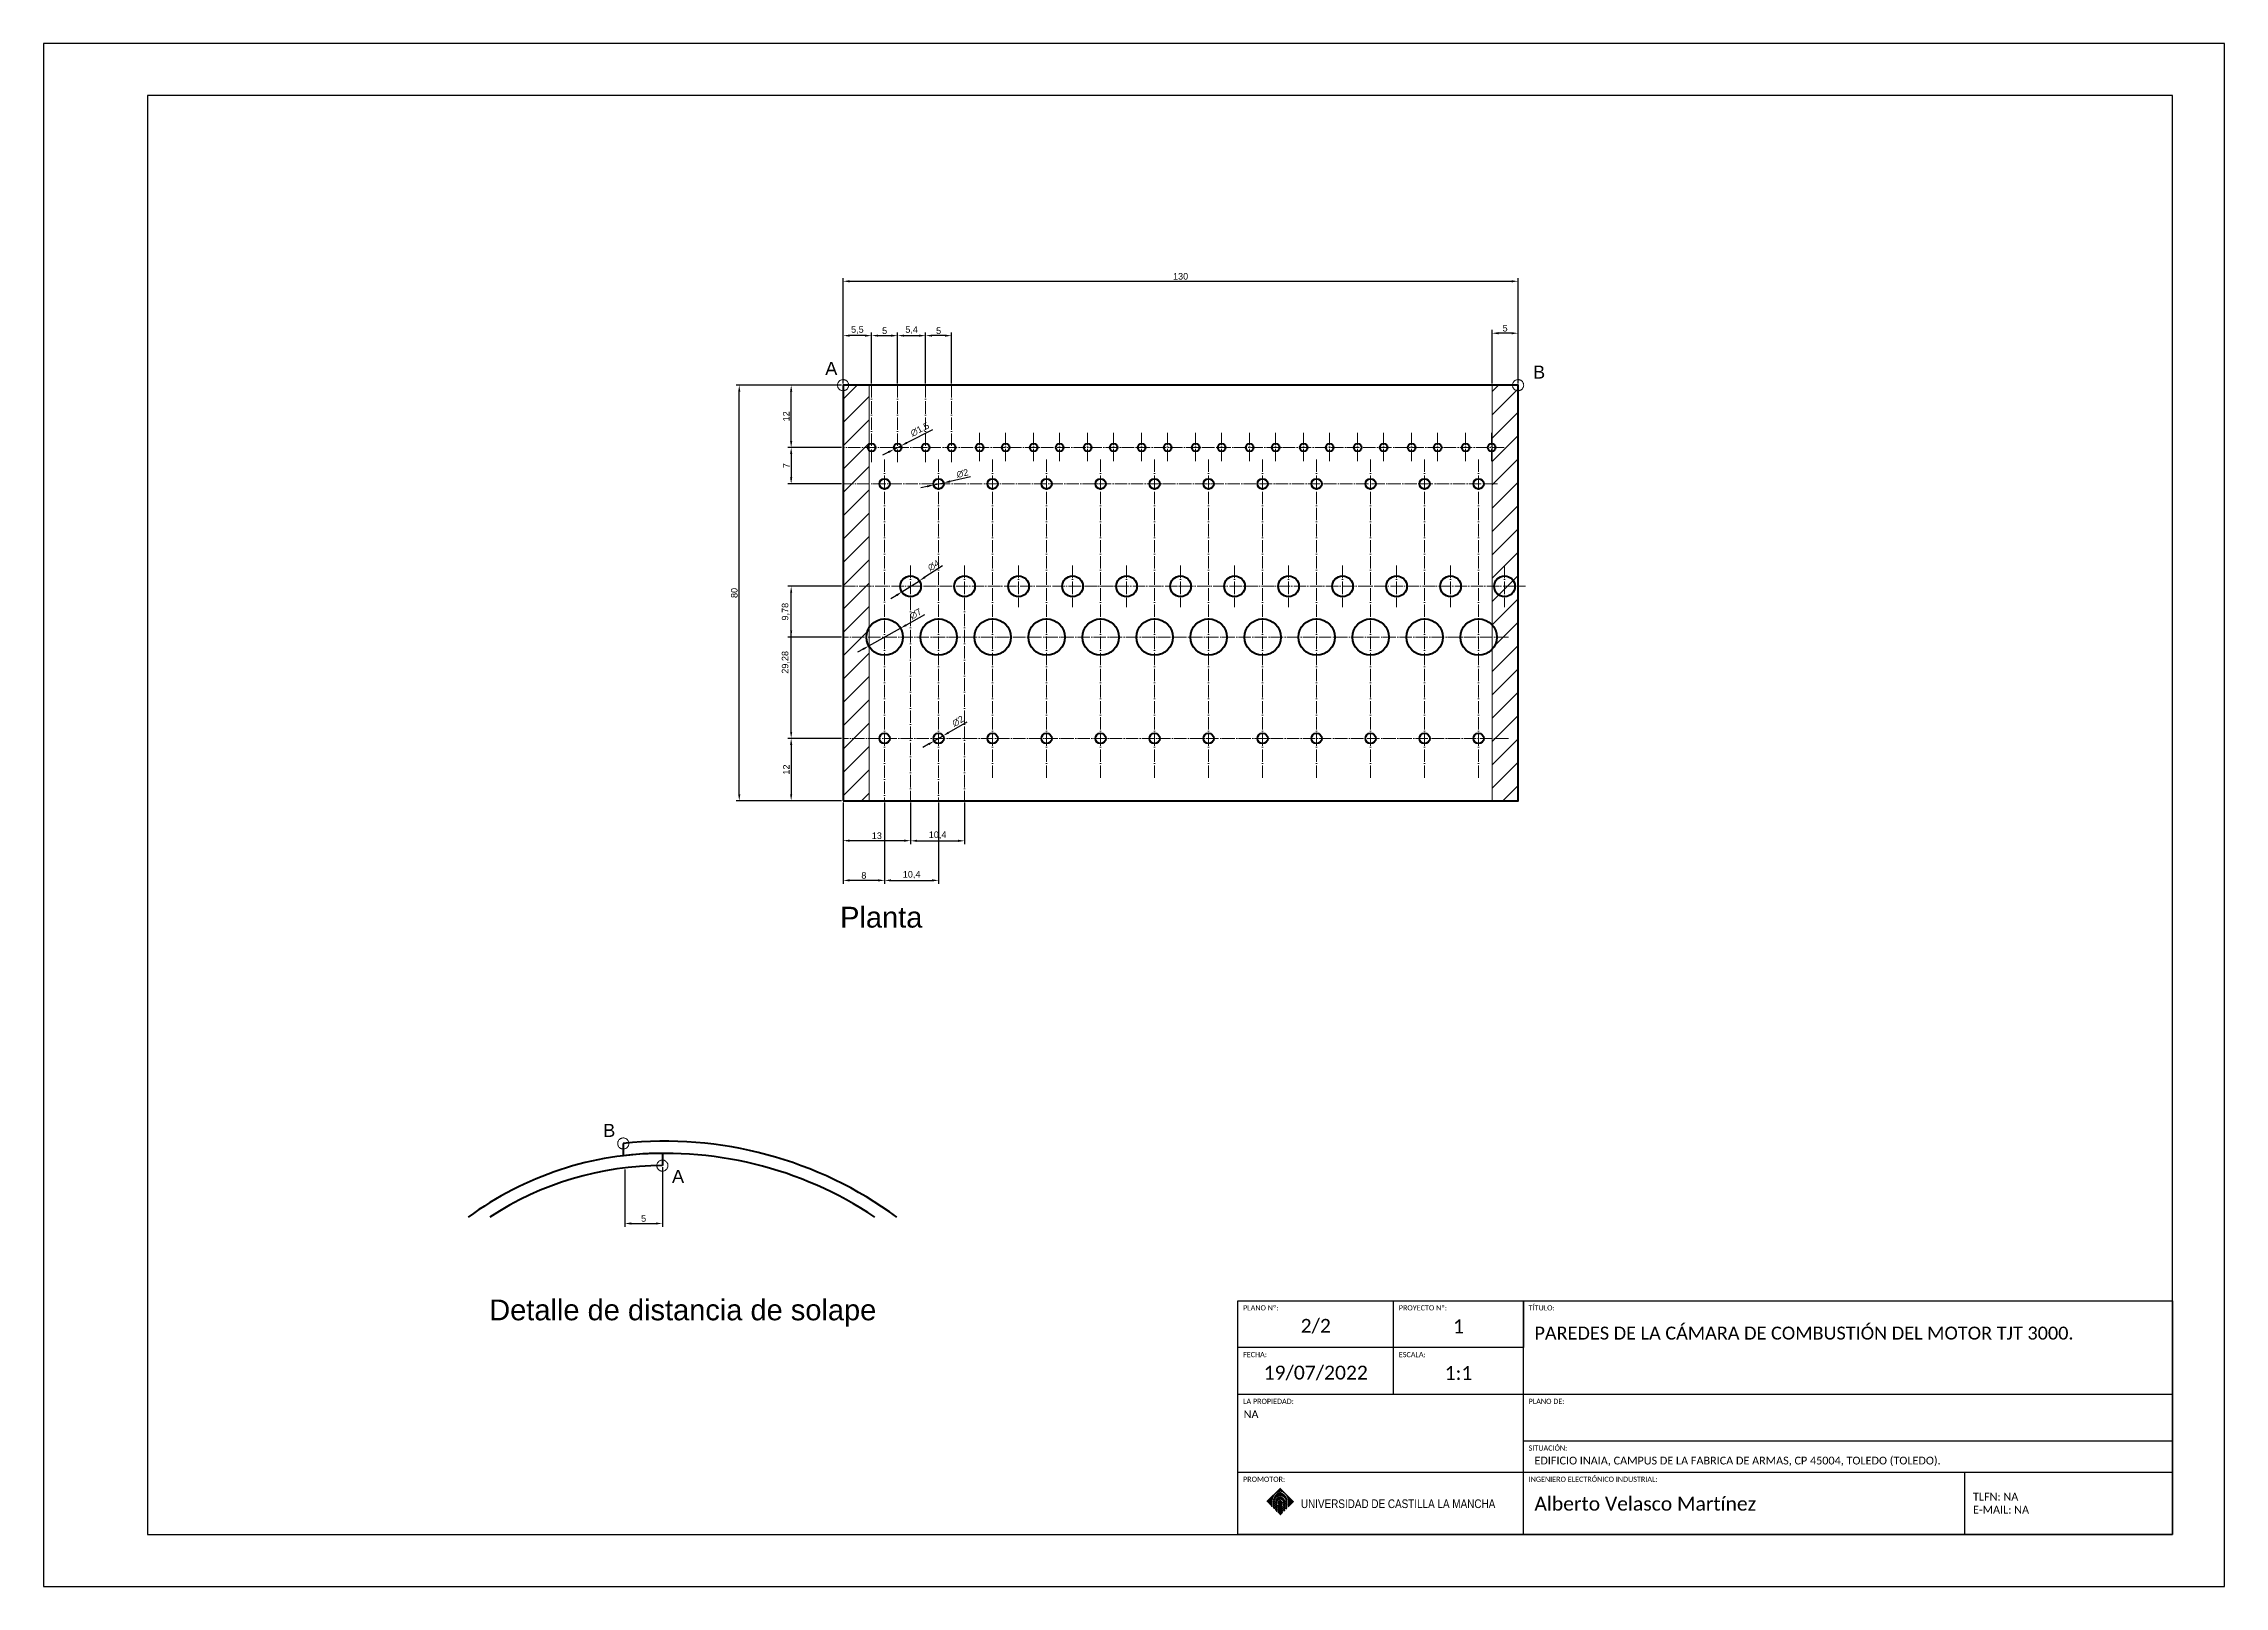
# Model space of a CAD drawing. Header units: millimetres. Extents: x -1265 to -28, y 5 to 1057.
# Drawn here: x -448.4 to -28.4, y 760.4 to 1057.4 of the extents above; entities that cross this region are included whole.
import ezdxf

# ---------------------------------------------------------------- set-up
doc = ezdxf.new("R2010")
doc.units = ezdxf.units.MM
doc.linetypes.add('ACAD_ISO04W100', pattern=[30, 24, -3, 0, -3])
doc.layers.get('0').update_dxf_attribs({"lineweight": 60})
for name, color, linetype, lineweight in [('00_Leyenda', 250, 'Continuous', 15), ('Cotas', 8, 'Continuous', 20), ('Cotas 2', 8, 'ACAD_ISO04W100', 20)]:
    doc.layers.add(name, color=color, linetype=linetype, lineweight=lineweight)
for name, color, linetype in [('Cajetin', 7, 'Continuous'), ('Cajetin1', 7, 'Continuous'), ('Hoja', 7, 'Continuous')]:
    doc.layers.add(name, color=color, linetype=linetype)
doc.layers.add('LOGO CLM', color=7, linetype='Continuous', true_color=0xffffff)
doc.styles.add('estilo3', font='gdt.shx')
doc.styles.get("Standard").update_dxf_attribs({"font": 'arial.ttf'})
doc.dimstyles.new('ISO-25', dxfattribs={"dimscale": 0.5, "dimtxt": 2.5, "dimasz": 2.5, "dimexe": 1.25, "dimexo": 0.625, "dimtad": 1, "dimtxsty": 'Standard', "dimcen": 2.5, "dimadec": 0, "dimazin": 0, "dimtfac": 1, "dimtmove": 0, "dimatfit": 3, "dimfxl": 1, "dimarcsym": 0})

msp = doc.modelspace()

# ---------------------------------------------------------------- texts
at = {"char_height": 4, "attachment_point": 1}
for s, insert in [('Planta', (-294.953, 891.198)), ('Detalle de distancia de solape', (-362.533, 815.595))]:
    msp.add_mtext_dynamic_manual_height_columns(s, width=304.85859, gutter_width=12.5, heights=[0], dxfattribs=dict(at, insert=insert))
at = {"layer": '00_Leyenda', "linetype": 'ByBlock', "lineweight": 0}
for s, width, heights, insert, char_height, attachment_point in [('\\pxi1,ql;{\\fCalibri Light|b0|i0|c0|p34;PLANO Nº:}', 84.37737, [10.152], (-218.353, 814.492), 1, 1), ('{\\fCalibri Light|b0|i0|c0|p34;2/2}', 30, [5.094], (-203.353, 810.437), 2.66667, 5), ('\\pxi1,ql;{\\fCalibri Light|b0|i0|c0|p34;PROYECTO Nº:}', 84.37737, [10.152], (-188.353, 814.492), 1, 1), ('\\pxqc;{\\fCalibri Light|b0|i0|c0|p34;1}', 25, [5.094], (-188.353, 811.773), 2.66667, 1), ('\\pxi1,ql;{\\fCalibri Light|b0|i0|c0|p34;TÍTULO:}', 84.37737, [10.152], (-163.353, 814.492), 1, 1), ('{\\fCalibri Light|b0|i0|c0|p34;PAREDES DE LA CÁMARA DE COMBUSTIÓN DEL MOTOR TJT 3000.}', 125, [13.007], (-161.232, 810.379), 2.5, 1), ('\\pxi1,ql;{\\fCalibri Light|b0|i0|c0|p34;FECHA:}', 84.37737, [10.152], (-218.353, 805.492), 1, 1), ('{\\fCalibri Light|b0|i0|c0|p34;19/07/2022}', 30, [5.094], (-203.353, 801.437), 2.66667, 5), ('\\pxi1,ql;{\\fCalibri Light|b0|i0|c0|p34;ESCALA:}', 84.37737, [10.152], (-188.353, 805.492), 1, 1), ('\\pxqc;{\\fCalibri Light|b0|i0|c0|p34;1:1}', 25, [5.094], (-188.353, 802.79), 2.66667, 1), ('\\pxi1,ql;{\\fCalibri Light|b0|i0|c0|p34;LA PROPIEDAD:}', 84.37737, [10.152], (-218.353, 796.492), 1, 1), ('{\\fCalibri Light|b0|i0|c0|p34;NA}', 53.19412, [12.172], (-217.235, 794.255), 1.5, 1), ('\\pxi1,ql;{\\fCalibri Light|b0|i0|c0|p34;PLANO DE:}', 84.37737, [10.152], (-163.353, 796.492), 1, 1), ('\\pxi1,ql;{\\fCalibri Light|b0|i0|c0|p34;SITUACIÓN:}', 84.37737, [10.152], (-163.353, 787.492), 1, 1), ('{\\fCalibri Light|b0|i0|c0|p34;EDIFICIO INAIA, CAMPUS DE LA FABRICA DE ARMAS, CP 45004, TOLEDO (TOLEDO).}', 125, [13.007], (-161.232, 785.341), 1.5, 1), ('\\pxi1,ql;{\\fCalibri Light|b0|i0|c0|p34;PROMOTOR:}', 84.37737, [10.152], (-218.353, 781.492), 1, 1), ('\\pxi1,ql;{\\fCalibri Light|b0|i0|c0|p34;INGENIERO ELECTRÓNICO INDUSTRIAL:}', 84.37737, [10.152], (-163.353, 781.492), 1, 1), ('{\\fCalibri Light|b0|i0|c0|p34;Alberto Velasco Martínez}', 85, [11.398], (-161.232, 776.27), 2.66667, 4), ('\\pxql;{\\fCalibri Light|b0|i0|c0|p34;   TLFN: NA\\P   E-MAIL: NA}', 40, [12], (-78.353, 776.372), 1.5, 4)]:
    msp.add_mtext_dynamic_manual_height_columns(s, width=width, gutter_width=13.333, heights=heights, dxfattribs=dict(at, insert=insert, char_height=char_height, attachment_point=attachment_point))
at = {"layer": 'Cotas 2', "char_height": 2.5, "attachment_point": 1}
for s, insert in [('A', (-297.819, 996.085)), ('B', (-161.497, 995.388)), ('B', (-340.581, 849.393)), ('A', (-327.331, 840.542))]:
    msp.add_mtext_dynamic_manual_height_columns(s, width=6.74913, gutter_width=12.5, heights=[0], dxfattribs=dict(at, insert=insert))
at = {"layer": 'LOGO CLM', "color": 234, "true_color": 0x971c47, "insert": (-206.212, 777.113), "char_height": 1.66667, "width": 41.38988, "attachment_point": 1, "style": 'estilo3'}
msp.add_mtext('{\\fArial Narrow|b0|i0|c0|p34;UNIVERSIDAD DE CASTILLA LA MANCHA}', dxfattribs=at)

# ---------------------------------------------------------------- blocks, each defined once
blk = doc.blocks.new('*U1')
for centre, radius in [((-2.5, 28.125), 0.75), ((2.5, 28.125), 0.75), ((0, 21.125), 1), ((0, -8.375), 3.5), ((0, -27.875), 1)]:
    blk.add_circle(centre, radius)
blk = doc.blocks.new('*U2')
at = {"color": 0, "linetype": 'ByBlock', "lineweight": -2, "transparency": 16777216}
for p in [(0, 0), (10.4, 0), (20.8, 0), (31.2, 0), (41.6, 0), (52, 0), (62.4, 0), (72.8, 0), (83.2, 0), (93.6, 0), (104, 0), (114.4, 0)]:
    blk.add_blockref('*U1', p, dxfattribs=at)
blk = doc.blocks.new('*U3')
blk.add_circle((0, 0), 2)
blk = doc.blocks.new('*U4')
at = {"color": 0, "linetype": 'ByBlock', "lineweight": -2, "transparency": 16777216}
for p in [(0, 0), (10.4, 0), (20.8, 0), (31.2, 0), (41.6, 0), (52, 0), (62.4, 0), (72.8, 0), (83.2, 0), (93.6, 0), (104, 0), (114.4, 0)]:
    blk.add_blockref('*U3', p, dxfattribs=at)
blk = doc.blocks.new('*D5')
at = {"layer": 'Cotas', "color": 0, "lineweight": -2, "transparency": 16777216}
for p, q in [((-294.38, 991.93), (-294.38, 1012.25)), ((-164.38, 991.93), (-164.38, 1012.25)), ((-293.13, 1011.62), (-165.63, 1011.62))]:
    blk.add_line(p, q, dxfattribs=at)
at = {"layer": 'Cotas', "color": 0, "transparency": 16777216}
for points in [[(-293.13, 1011.83), (-293.13, 1011.41), (-294.38, 1011.62)], [(-165.63, 1011.83), (-165.63, 1011.41), (-164.38, 1011.62)]]:
    blk.add_solid(points, dxfattribs=at)
at = {"layer": 'Defpoints', "color": 0, "transparency": 16777216}
for p in [(-164.38, 1011.62), (-294.38, 991.62), (-164.38, 991.62)]:
    blk.add_point(p, dxfattribs=at)
at = {"layer": 'Cotas', "color": 0, "transparency": 16777216, "insert": (-229.38, 1012.57), "char_height": 1.25, "attachment_point": 5}
blk.add_mtext('130', dxfattribs=at)
blk = doc.blocks.new('*D6')
at = {"layer": 'Cotas', "color": 0, "lineweight": -2, "transparency": 16777216}
for p, q in [((-294.69, 979.62), (-305, 979.62)), ((-304.38, 978.37), (-304.38, 973.87)), ((-294.69, 972.62), (-305, 972.62))]:
    blk.add_line(p, q, dxfattribs=at)
at = {"layer": 'Cotas', "color": 0, "transparency": 16777216}
for points in [[(-304.59, 978.37), (-304.17, 978.37), (-304.38, 979.62)], [(-304.59, 973.87), (-304.17, 973.87), (-304.38, 972.62)]]:
    blk.add_solid(points, dxfattribs=at)
at = {"layer": 'Defpoints', "color": 0, "transparency": 16777216}
for p in [(-294.38, 979.62), (-304.38, 972.62), (-294.38, 972.62)]:
    blk.add_point(p, dxfattribs=at)
at = {"layer": 'Cotas', "color": 0, "transparency": 16777216, "insert": (-305.32, 976.12), "char_height": 1.25, "attachment_point": 5, "rotation": 90}
blk.add_mtext('7', dxfattribs=at)
blk = doc.blocks.new('*D7')
at = {"layer": 'Cotas', "color": 0, "lineweight": -2, "transparency": 16777216}
for p, q in [((-294.69, 923.62), (-305, 923.62)), ((-304.38, 922.37), (-304.38, 912.87)), ((-294.69, 911.62), (-305, 911.62))]:
    blk.add_line(p, q, dxfattribs=at)
at = {"layer": 'Cotas', "color": 0, "transparency": 16777216}
for points in [[(-304.59, 922.37), (-304.17, 922.37), (-304.38, 923.62)], [(-304.59, 912.87), (-304.17, 912.87), (-304.38, 911.62)]]:
    blk.add_solid(points, dxfattribs=at)
at = {"layer": 'Defpoints', "color": 0, "transparency": 16777216}
for p in [(-294.38, 923.62), (-304.38, 911.62), (-294.38, 911.62)]:
    blk.add_point(p, dxfattribs=at)
at = {"layer": 'Cotas', "color": 0, "transparency": 16777216, "insert": (-305.32, 917.62), "char_height": 1.25, "attachment_point": 5, "rotation": 90}
blk.add_mtext('12', dxfattribs=at)
blk = doc.blocks.new('*D11')
at = {"layer": 'Cotas', "color": 0, "lineweight": -2, "transparency": 16777216}
for p, q in [((-169.38, 991.93), (-169.38, 1002.25)), ((-165.63, 1001.62), (-168.13, 1001.62)), ((-164.38, 991.93), (-164.38, 1002.25))]:
    blk.add_line(p, q, dxfattribs=at)
at = {"layer": 'Cotas', "color": 0, "transparency": 16777216}
for points in [[(-168.13, 1001.83), (-168.13, 1001.41), (-169.38, 1001.62)], [(-165.63, 1001.83), (-165.63, 1001.41), (-164.38, 1001.62)]]:
    blk.add_solid(points, dxfattribs=at)
at = {"layer": 'Defpoints', "color": 0, "transparency": 16777216}
for p in [(-169.38, 1001.62), (-169.38, 991.62), (-164.38, 991.62)]:
    blk.add_point(p, dxfattribs=at)
at = {"layer": 'Cotas', "color": 0, "transparency": 16777216, "insert": (-166.88, 1002.57), "char_height": 1.25, "attachment_point": 5}
blk.add_mtext('5', dxfattribs=at)
blk = doc.blocks.new('*D12')
at = {"layer": 'Cotas', "color": 0, "lineweight": -2, "transparency": 16777216}
for p, q in [((-294.69, 991.62), (-315, 991.62)), ((-314.38, 912.87), (-314.38, 990.37)), ((-294.69, 911.62), (-315, 911.62))]:
    blk.add_line(p, q, dxfattribs=at)
at = {"layer": 'Cotas', "color": 0, "transparency": 16777216}
for points in [[(-314.59, 990.37), (-314.17, 990.37), (-314.38, 991.62)], [(-314.59, 912.87), (-314.17, 912.87), (-314.38, 911.62)]]:
    blk.add_solid(points, dxfattribs=at)
at = {"layer": 'Defpoints', "color": 0, "transparency": 16777216}
for p in [(-314.38, 991.62), (-294.38, 991.62), (-294.38, 911.62)]:
    blk.add_point(p, dxfattribs=at)
at = {"layer": 'Cotas', "color": 0, "transparency": 16777216, "insert": (-315.33, 951.62), "char_height": 1.25, "attachment_point": 5, "rotation": 90}
blk.add_mtext('80', dxfattribs=at)
blk = doc.blocks.new('*D35')
at = {"layer": 'Cotas', "color": 0, "lineweight": -2, "transparency": 16777216}
for p, q in [((-336.42, 840.63), (-336.42, 829.61)), ((-329.18, 841.06), (-329.18, 829.61)), ((-335.17, 830.23), (-330.43, 830.23))]:
    blk.add_line(p, q, dxfattribs=at)
at = {"layer": 'Cotas', "color": 0, "transparency": 16777216}
for points in [[(-335.17, 830.44), (-335.17, 830.02), (-336.42, 830.23)], [(-330.43, 830.44), (-330.43, 830.02), (-329.18, 830.23)]]:
    blk.add_solid(points, dxfattribs=at)
at = {"layer": 'Defpoints', "color": 0, "transparency": 16777216}
for p in [(-336.42, 840.94), (-329.18, 841.37), (-329.18, 830.23)]:
    blk.add_point(p, dxfattribs=at)
at = {"layer": 'Cotas', "color": 0, "transparency": 16777216, "insert": (-332.8, 831.18), "char_height": 1.25, "attachment_point": 5}
blk.add_mtext('5', dxfattribs=at)
blk = doc.blocks.new('*D36')
at = {"layer": 'Cotas', "color": 0, "lineweight": -2, "transparency": 16777216}
for p, q in [((-294.38, 991.93), (-294.38, 1001.78)), ((-290.13, 1001.16), (-293.13, 1001.16)), ((-288.88, 991.93), (-288.88, 1001.78))]:
    blk.add_line(p, q, dxfattribs=at)
at = {"layer": 'Cotas', "color": 0, "transparency": 16777216}
for points in [[(-293.13, 1001.36), (-293.13, 1000.95), (-294.38, 1001.16)], [(-290.13, 1001.36), (-290.13, 1000.95), (-288.88, 1001.16)]]:
    blk.add_solid(points, dxfattribs=at)
at = {"layer": 'Defpoints', "color": 0, "transparency": 16777216}
for p in [(-294.38, 1001.16), (-294.38, 991.62), (-288.88, 991.62)]:
    blk.add_point(p, dxfattribs=at)
at = {"layer": 'Cotas', "color": 0, "transparency": 16777216, "insert": (-291.63, 1002.22), "char_height": 1.25, "attachment_point": 5}
blk.add_mtext('5,5', dxfattribs=at)
blk = doc.blocks.new('*D37')
at = {"layer": 'Cotas', "color": 0, "lineweight": -2, "transparency": 16777216}
for p, q in [((-288.88, 991.93), (-288.88, 1001.78)), ((-287.63, 1001.16), (-285.13, 1001.16)), ((-283.88, 991.93), (-283.88, 1001.78))]:
    blk.add_line(p, q, dxfattribs=at)
at = {"layer": 'Cotas', "color": 0, "transparency": 16777216}
for points in [[(-287.63, 1001.36), (-287.63, 1000.95), (-288.88, 1001.16)], [(-285.13, 1001.36), (-285.13, 1000.95), (-283.88, 1001.16)]]:
    blk.add_solid(points, dxfattribs=at)
at = {"layer": 'Defpoints', "color": 0, "transparency": 16777216}
for p in [(-283.88, 1001.16), (-288.88, 991.62), (-283.88, 991.62)]:
    blk.add_point(p, dxfattribs=at)
at = {"layer": 'Cotas', "color": 0, "transparency": 16777216, "insert": (-286.38, 1002.1), "char_height": 1.25, "attachment_point": 5}
blk.add_mtext('5', dxfattribs=at)
blk = doc.blocks.new('*D38')
at = {"layer": 'Cotas', "color": 0, "lineweight": -2, "transparency": 16777216}
for p, q in [((-283.88, 991.93), (-283.88, 1001.78)), ((-282.63, 1001.16), (-279.73, 1001.16)), ((-278.48, 991.93), (-278.48, 1001.78))]:
    blk.add_line(p, q, dxfattribs=at)
at = {"layer": 'Cotas', "color": 0, "transparency": 16777216}
for points in [[(-282.63, 1001.36), (-282.63, 1000.95), (-283.88, 1001.16)], [(-279.73, 1001.36), (-279.73, 1000.95), (-278.48, 1001.16)]]:
    blk.add_solid(points, dxfattribs=at)
at = {"layer": 'Defpoints', "color": 0, "transparency": 16777216}
for p in [(-278.48, 1001.16), (-283.88, 991.62), (-278.48, 991.62)]:
    blk.add_point(p, dxfattribs=at)
at = {"layer": 'Cotas', "color": 0, "transparency": 16777216, "insert": (-281.18, 1002.22), "char_height": 1.25, "attachment_point": 5}
blk.add_mtext('5,4', dxfattribs=at)
blk = doc.blocks.new('*D39')
at = {"layer": 'Cotas', "color": 0, "lineweight": -2, "transparency": 16777216}
for p, q in [((-278.48, 991.93), (-278.48, 1001.78)), ((-274.73, 1001.16), (-277.23, 1001.16)), ((-273.48, 991.93), (-273.48, 1001.78))]:
    blk.add_line(p, q, dxfattribs=at)
at = {"layer": 'Cotas', "color": 0, "transparency": 16777216}
for points in [[(-277.23, 1001.36), (-277.23, 1000.95), (-278.48, 1001.16)], [(-274.73, 1001.36), (-274.73, 1000.95), (-273.48, 1001.16)]]:
    blk.add_solid(points, dxfattribs=at)
at = {"layer": 'Defpoints', "color": 0, "transparency": 16777216}
for p in [(-278.48, 1001.16), (-278.48, 991.62), (-273.48, 991.62)]:
    blk.add_point(p, dxfattribs=at)
at = {"layer": 'Cotas', "color": 0, "transparency": 16777216, "insert": (-275.98, 1002.1), "char_height": 1.25, "attachment_point": 5}
blk.add_mtext('5', dxfattribs=at)
blk = doc.blocks.new('*D40')
at = {"layer": 'Cotas', "color": 0, "lineweight": -2, "transparency": 16777216}
for p, q in [((-286.38, 911.31), (-286.38, 895.65)), ((-275.98, 911.31), (-275.98, 895.65)), ((-285.13, 896.28), (-277.23, 896.28))]:
    blk.add_line(p, q, dxfattribs=at)
at = {"layer": 'Cotas', "color": 0, "transparency": 16777216}
for points in [[(-285.13, 896.49), (-285.13, 896.07), (-286.38, 896.28)], [(-277.23, 896.49), (-277.23, 896.07), (-275.98, 896.28)]]:
    blk.add_solid(points, dxfattribs=at)
at = {"layer": 'Defpoints', "color": 0, "transparency": 16777216}
for p in [(-286.38, 911.62), (-275.98, 911.62), (-275.98, 896.28)]:
    blk.add_point(p, dxfattribs=at)
at = {"layer": 'Cotas', "color": 0, "transparency": 16777216, "insert": (-281.18, 897.34), "char_height": 1.25, "attachment_point": 5}
blk.add_mtext('10,4', dxfattribs=at)
blk = doc.blocks.new('*D41')
at = {"layer": 'Cotas', "color": 0, "lineweight": -2, "transparency": 16777216}
for p, q in [((-294.38, 911.31), (-294.38, 895.65)), ((-286.38, 911.31), (-286.38, 895.65)), ((-287.63, 896.28), (-293.13, 896.28))]:
    blk.add_line(p, q, dxfattribs=at)
at = {"layer": 'Cotas', "color": 0, "transparency": 16777216}
for points in [[(-293.13, 896.49), (-293.13, 896.07), (-294.38, 896.28)], [(-287.63, 896.49), (-287.63, 896.07), (-286.38, 896.28)]]:
    blk.add_solid(points, dxfattribs=at)
at = {"layer": 'Defpoints', "color": 0, "transparency": 16777216}
for p in [(-294.38, 911.62), (-286.38, 911.62), (-294.38, 896.28)]:
    blk.add_point(p, dxfattribs=at)
at = {"layer": 'Cotas', "color": 0, "transparency": 16777216, "insert": (-290.38, 897.23), "char_height": 1.25, "attachment_point": 5}
blk.add_mtext('8', dxfattribs=at)
blk = doc.blocks.new('*D42')
at = {"layer": 'Cotas', "color": 0, "lineweight": -2, "transparency": 16777216}
for p, q in [((-281.38, 911.31), (-281.38, 903.28)), ((-270.98, 911.31), (-270.98, 903.28)), ((-280.13, 903.9), (-272.23, 903.9))]:
    blk.add_line(p, q, dxfattribs=at)
at = {"layer": 'Cotas', "color": 0, "transparency": 16777216}
for points in [[(-280.13, 904.11), (-280.13, 903.69), (-281.38, 903.9)], [(-272.23, 904.11), (-272.23, 903.69), (-270.98, 903.9)]]:
    blk.add_solid(points, dxfattribs=at)
at = {"layer": 'Defpoints', "color": 0, "transparency": 16777216}
for p in [(-281.38, 911.62), (-270.98, 911.62), (-270.98, 903.9)]:
    blk.add_point(p, dxfattribs=at)
at = {"layer": 'Cotas', "color": 0, "transparency": 16777216, "insert": (-276.18, 904.97), "char_height": 1.25, "attachment_point": 5}
blk.add_mtext('10,4', dxfattribs=at)
blk = doc.blocks.new('*D43')
at = {"layer": 'Cotas', "color": 0, "lineweight": -2, "transparency": 16777216}
for p, q in [((-294.38, 911.31), (-294.38, 903.31)), ((-281.38, 911.31), (-281.38, 903.31)), ((-282.63, 903.93), (-293.13, 903.93))]:
    blk.add_line(p, q, dxfattribs=at)
at = {"layer": 'Cotas', "color": 0, "transparency": 16777216}
for points in [[(-293.13, 904.14), (-293.13, 903.72), (-294.38, 903.93)], [(-282.63, 904.14), (-282.63, 903.72), (-281.38, 903.93)]]:
    blk.add_solid(points, dxfattribs=at)
at = {"layer": 'Defpoints', "color": 0, "transparency": 16777216}
for p in [(-294.38, 911.62), (-281.38, 911.62), (-294.38, 903.93)]:
    blk.add_point(p, dxfattribs=at)
at = {"layer": 'Cotas', "color": 0, "transparency": 16777216, "insert": (-287.88, 904.88), "char_height": 1.25, "attachment_point": 5}
blk.add_mtext('13', dxfattribs=at)
blk = doc.blocks.new('*D44')
at = {"layer": 'Cotas', "color": 0, "lineweight": -2, "transparency": 16777216}
for p, q in [((-294.69, 952.9), (-305, 952.9)), ((-304.38, 924.87), (-304.38, 951.65)), ((-294.69, 923.62), (-305, 923.62))]:
    blk.add_line(p, q, dxfattribs=at)
at = {"layer": 'Cotas', "color": 0, "transparency": 16777216}
for points in [[(-304.59, 951.65), (-304.17, 951.65), (-304.38, 952.9)], [(-304.59, 924.87), (-304.17, 924.87), (-304.38, 923.62)]]:
    blk.add_solid(points, dxfattribs=at)
at = {"layer": 'Defpoints', "color": 0, "transparency": 16777216}
for p in [(-304.38, 952.9), (-294.38, 952.9), (-294.38, 923.62)]:
    blk.add_point(p, dxfattribs=at)
at = {"layer": 'Cotas', "color": 0, "transparency": 16777216, "insert": (-305.44, 938.26), "char_height": 1.25, "attachment_point": 5, "rotation": 90}
blk.add_mtext('29,28', dxfattribs=at)
blk = doc.blocks.new('*D45')
at = {"layer": 'Cotas', "color": 0, "lineweight": -2, "transparency": 16777216}
for p, q in [((-294.69, 952.9), (-305, 952.9)), ((-304.38, 944.37), (-304.38, 951.65)), ((-294.69, 943.12), (-305, 943.12))]:
    blk.add_line(p, q, dxfattribs=at)
at = {"layer": 'Cotas', "color": 0, "transparency": 16777216}
for points in [[(-304.59, 951.65), (-304.17, 951.65), (-304.38, 952.9)], [(-304.59, 944.37), (-304.17, 944.37), (-304.38, 943.12)]]:
    blk.add_solid(points, dxfattribs=at)
at = {"layer": 'Defpoints', "color": 0, "transparency": 16777216}
for p in [(-304.38, 952.9), (-294.38, 952.9), (-294.38, 943.12)]:
    blk.add_point(p, dxfattribs=at)
at = {"layer": 'Cotas', "color": 0, "transparency": 16777216, "insert": (-305.44, 948.01), "char_height": 1.25, "attachment_point": 5, "rotation": 90}
blk.add_mtext('9,78', dxfattribs=at)
blk = doc.blocks.new('*D46')
at = {"layer": 'Cotas', "color": 0, "lineweight": -2, "transparency": 16777216}
for p, q in [((-294.69, 991.62), (-305, 991.62)), ((-304.38, 980.87), (-304.38, 990.37)), ((-294.69, 979.62), (-305, 979.62))]:
    blk.add_line(p, q, dxfattribs=at)
at = {"layer": 'Cotas', "color": 0, "transparency": 16777216}
for points in [[(-304.59, 990.37), (-304.17, 990.37), (-304.38, 991.62)], [(-304.59, 980.87), (-304.17, 980.87), (-304.38, 979.62)]]:
    blk.add_solid(points, dxfattribs=at)
at = {"layer": 'Defpoints', "color": 0, "transparency": 16777216}
for p in [(-304.38, 991.62), (-294.38, 991.62), (-294.38, 979.62)]:
    blk.add_point(p, dxfattribs=at)
at = {"layer": 'Cotas', "color": 0, "transparency": 16777216, "insert": (-305.32, 985.62), "char_height": 1.25, "attachment_point": 5, "rotation": 90}
blk.add_mtext('12', dxfattribs=at)
blk = doc.blocks.new('*D52')
at = {"layer": 'Cotas 2', "color": 0, "lineweight": -2, "transparency": 16777216}
for p, q in [((-278.7, 947.42), (-282.23, 945.44)), ((-290.52, 940.8), (-291.62, 940.19)), ((-289.43, 941.41), (-283.32, 944.83))]:
    blk.add_line(p, q, dxfattribs=at)
at = {"layer": 'Cotas 2', "color": 0, "transparency": 16777216}
for points in [[(-282.34, 945.62), (-282.13, 945.26), (-283.32, 944.83)], [(-290.63, 940.98), (-290.42, 940.62), (-289.43, 941.41)]]:
    blk.add_solid(points, dxfattribs=at)
at = {"layer": 'Defpoints', "color": 0, "transparency": 16777216}
for p in [(-289.43, 941.41), (-283.32, 944.83)]:
    blk.add_point(p, dxfattribs=at)
at = {"layer": 'Cotas 2', "color": 0, "transparency": 16777216, "insert": (-280.4, 947.59), "char_height": 1.25, "attachment_point": 5, "rotation": 29.2263}
blk.add_mtext('∅7', dxfattribs=at)
blk = doc.blocks.new('*D53')
at = {"layer": 'Cotas 2', "color": 0, "lineweight": -2, "transparency": 16777216}
for p, q in [((-283.06, 951.82), (-279.69, 953.97)), ((-275.23, 956.83), (-278.64, 954.65)), ((-284.12, 951.14), (-285.17, 950.47))]:
    blk.add_line(p, q, dxfattribs=at)
at = {"layer": 'Cotas 2', "color": 0, "transparency": 16777216}
for points in [[(-278.75, 954.82), (-278.53, 954.47), (-279.69, 953.97)], [(-284.23, 951.32), (-284, 950.97), (-283.06, 951.82)]]:
    blk.add_solid(points, dxfattribs=at)
at = {"layer": 'Defpoints', "color": 0, "transparency": 16777216}
for p in [(-279.69, 953.97), (-283.06, 951.82)]:
    blk.add_point(p, dxfattribs=at)
at = {"layer": 'Cotas 2', "color": 0, "transparency": 16777216, "insert": (-276.94, 956.91), "char_height": 1.25, "attachment_point": 5, "rotation": 32.6185}
blk.add_mtext('∅4', dxfattribs=at)
blk = doc.blocks.new('*D54')
at = {"layer": 'Cotas 2', "color": 0, "lineweight": -2, "transparency": 16777216}
for p, q in [((-278.17, 972.14), (-279.4, 971.88)), ((-276.95, 972.41), (-275, 972.83)), ((-269.83, 973.96), (-273.78, 973.1))]:
    blk.add_line(p, q, dxfattribs=at)
at = {"layer": 'Cotas 2', "color": 0, "transparency": 16777216}
for points in [[(-278.22, 972.35), (-278.13, 971.94), (-276.95, 972.41)], [(-273.82, 973.3), (-273.73, 972.89), (-275, 972.83)]]:
    blk.add_solid(points, dxfattribs=at)
at = {"layer": 'Defpoints', "color": 0, "transparency": 16777216}
for p in [(-276.95, 972.41), (-275, 972.83)]:
    blk.add_point(p, dxfattribs=at)
at = {"layer": 'Cotas 2', "color": 0, "transparency": 16777216, "insert": (-271.4, 974.62), "char_height": 1.25, "attachment_point": 5, "rotation": 12.2497}
blk.add_mtext('∅2', dxfattribs=at)
blk = doc.blocks.new('*D55')
at = {"layer": 'Cotas 2', "color": 0, "lineweight": -2, "transparency": 16777216}
for p, q in [((-277.18, 983.04), (-282.1, 980.53)), ((-285.66, 978.71), (-286.77, 978.14)), ((-284.55, 979.28), (-283.21, 979.96))]:
    blk.add_line(p, q, dxfattribs=at)
at = {"layer": 'Cotas 2', "color": 0, "transparency": 16777216}
for points in [[(-285.76, 978.9), (-285.57, 978.53), (-284.55, 979.28)], [(-282.19, 980.71), (-282, 980.34), (-283.21, 979.96)]]:
    blk.add_solid(points, dxfattribs=at)
at = {"layer": 'Defpoints', "color": 0, "transparency": 16777216}
for p in [(-284.55, 979.28), (-283.21, 979.96)]:
    blk.add_point(p, dxfattribs=at)
at = {"layer": 'Cotas 2', "color": 0, "transparency": 16777216, "insert": (-279.57, 983.03), "char_height": 1.25, "attachment_point": 5, "rotation": 27.0212}
blk.add_mtext('∅1,5', dxfattribs=at)
blk = doc.blocks.new('*D56')
at = {"layer": 'Cotas 2', "color": 0, "lineweight": -2, "transparency": 16777216}
for p, q in [((-276.84, 923.12), (-275.11, 924.12)), ((-270.53, 926.77), (-274.03, 924.75)), ((-277.93, 922.49), (-279.01, 921.87))]:
    blk.add_line(p, q, dxfattribs=at)
at = {"layer": 'Cotas 2', "color": 0, "transparency": 16777216}
for points in [[(-274.14, 924.93), (-273.93, 924.57), (-275.11, 924.12)], [(-278.03, 922.67), (-277.82, 922.31), (-276.84, 923.12)]]:
    blk.add_solid(points, dxfattribs=at)
at = {"layer": 'Defpoints', "color": 0, "transparency": 16777216}
for p in [(-275.11, 924.12), (-276.84, 923.12)]:
    blk.add_point(p, dxfattribs=at)
at = {"layer": 'Cotas 2', "color": 0, "transparency": 16777216, "insert": (-272.24, 926.93), "char_height": 1.25, "attachment_point": 5, "rotation": 30.0586}
blk.add_mtext('∅2', dxfattribs=at)

# ---------------------------------------------------------------- dimensions: what is measured, and where the dimension line sits
at = {"layer": 'Cotas'}
for base, p1, p2, picture, middle in [((-164.379, 1011.62), (-294.379, 991.62), (-164.379, 991.62), '*D5', (-229.379, 1012.571)), ((-283.879, 1001.155), (-288.879, 991.62), (-283.879, 991.62), '*D37', (-286.379, 1002.103)), ((-278.479, 1001.155), (-273.479, 991.62), (-278.479, 991.62), '*D39', (-275.979, 1002.103)), ((-169.379, 1001.62), (-164.379, 991.62), (-169.379, 991.62), '*D11', (-166.879, 1002.568)), ((-294.379, 896.279), (-286.379, 911.62), (-294.379, 911.62), '*D41', (-290.379, 897.229)), ((-294.379, 903.932), (-281.379, 911.62), (-294.379, 911.62), '*D43', (-287.879, 904.883)), ((-270.979, 903.903), (-281.379, 911.62), (-270.979, 911.62), '*D42', (-276.179, 904.966))]:
    dim = msp.add_linear_dim(base=base, p1=p1, p2=p2, dimstyle='ISO-25', dxfattribs=at)
    dim.commit()
    dim.dimension.update_dxf_attribs({"geometry": picture, "text_midpoint": middle})
for base, p1, p2, picture, middle in [((-294.379, 1001.155), (-288.879, 991.62), (-294.379, 991.62), '*D36', (-291.629, 1001.155)), ((-278.479, 1001.155), (-283.879, 991.62), (-278.479, 991.62), '*D38', (-281.179, 1001.155))]:
    dim = msp.add_linear_dim(base=base, p1=p1, p2=p2, dimstyle='ISO-25', dxfattribs=at)
    dim.commit()
    dim.dimension.update_dxf_attribs({"geometry": picture, "text_midpoint": middle, "dimtype": 160})
for base, p1, p2, picture, middle in [((-314.379, 991.62), (-294.379, 911.62), (-294.379, 991.62), '*D12', (-315.33, 951.62)), ((-304.379, 991.62), (-294.379, 979.62), (-294.379, 991.62), '*D46', (-305.319, 985.62)), ((-304.379, 972.62), (-294.379, 979.62), (-294.379, 972.62), '*D6', (-305.316, 976.12)), ((-304.37893, 952.89521), (-294.37893, 923.62015), (-294.37893, 952.89521), '*D44', (-305.44262, 938.25768)), ((-304.37893, 952.89521), (-294.37893, 943.12015), (-294.37893, 952.89521), '*D45', (-305.44262, 948.00768))]:
    dim = msp.add_linear_dim(base=base, p1=p1, p2=p2, angle=90, dimstyle='ISO-25', dxfattribs=at)
    dim.commit()
    dim.dimension.update_dxf_attribs({"geometry": picture, "text_midpoint": middle})
for p1, p2, distance, picture, middle in [((-294.379, 923.62), (-294.379, 911.62), -10, '*D7', (-305.319, 917.62)), ((-286.379, 911.62), (-275.976, 911.62), -15.341, '*D40', (-281.177, 897.342))]:
    dim = msp.add_aligned_dim(p1=p1, p2=p2, distance=distance, dimstyle='ISO-25', dxfattribs=at)
    dim.commit()
    dim.dimension.update_dxf_attribs({"geometry": picture, "text_midpoint": middle})
dim = msp.add_linear_dim(base=(-329.184, 830.231), p1=(-336.416, 840.938), p2=(-329.184, 841.37), text='5', dimstyle='ISO-25', dxfattribs=at)
dim.commit()
dim.dimension.update_dxf_attribs({"geometry": '*D35', "text_midpoint": (-332.8, 831.179)})
at = {"layer": 'Cotas 2'}
for p1, p2, picture, middle in [((-284.547, 979.279), (-283.211, 979.961), '*D55', (-279.574, 983.033)), ((-276.953, 972.408), (-274.999, 972.832), '*D54', (-271.401, 974.622)), ((-283.063, 951.817), (-279.694, 953.973), '*D53', (-276.941, 956.906)), ((-289.433, 941.411), (-283.324, 944.829), '*D52', (-280.4, 947.595)), ((-276.844, 923.119), (-275.113, 924.121), '*D56', (-272.235, 926.926))]:
    dim = msp.add_diameter_dim_2p(p1=p1, p2=p2, dimstyle='ISO-25', dxfattribs=at)
    dim.commit()
    dim.dimension.update_dxf_attribs({"geometry": picture, "text_midpoint": middle})

# ---------------------------------------------------------------- hatches: boundary and pattern name
at = {"layer": 'Cotas'}
h = msp.add_hatch(dxfattribs=at)
h.set_pattern_fill('ANSI31', color=256)
h.set_pattern_definition([(45, (-452.7175, 821.585), (-2.245064, 2.245064), [])])
h.paths.add_polyline_path([(-289.379, 991.62), (-294.379, 991.62), (-294.379, 911.62), (-289.379, 911.62)])
h = msp.add_hatch(dxfattribs=at)
h.set_pattern_fill('ANSI31', color=256)
h.set_pattern_definition([(45, (-294.379, 820.4882), (-2.245064, 2.245064), [])])
h.paths.add_polyline_path([(-164.379, 991.62), (-169.379, 991.62), (-169.379, 954.218, -0.1826758), (-168.879, 952.895, -0.1826758), (-169.379, 951.572), (-169.379, 911.62), (-164.379, 911.62)])

# ---------------------------------------------------------------- linework, layer by layer
for p, q in [((-336.714, 845.626), (-336.714, 843.272)), ((-329.184, 843.724), (-329.184, 841.37))]:
    msp.add_line(p, q)
msp.add_lwpolyline([(-294.379, 911.62), (-164.379, 911.62), (-164.379, 991.62), (-294.379, 991.62)], close=True)
for centre, radius, start, end in [((-328.621, 770.689), 75.372, 53.71622, 96.16393), ((-329.184, 780.697), 63.027, 90, 126.36967), ((-329.184, 780.697), 60.673, 90, 123.23382), ((-328.619, 771.283), 72.443, 56.14971, 96.41535)]:
    msp.add_arc(centre, radius, start, end)
at = {"layer": 'Cajetin'}
msp.add_line((-163.353, 806.372), (-163.353, 815.372), dxfattribs=at)
at = {"layer": 'Cajetin1'}
for p, q in [((-188.353, 797.372), (-188.353, 815.372)), ((-163.353, 806.372), (-218.353, 806.372)), ((-218.353, 797.372), (-38.353, 797.372)), ((-163.353, 788.372), (-38.353, 788.372)), ((-78.353, 770.372), (-78.353, 782.372))]:
    msp.add_line(p, q, dxfattribs=at)
for points in [[(-428.353, 770.372), (-38.353, 770.372), (-38.353, 1047.372), (-428.353, 1047.372)], [(-38.353, 815.372), (-38.353, 797.372), (-38.353, 770.372), (-218.353, 770.372), (-218.353, 815.372)]]:
    msp.add_lwpolyline(points, close=True, dxfattribs=at)
for points in [[(-163.353, 815.372), (-163.353, 806.372), (-218.353, 806.372)], [(-218.353, 782.372), (-163.353, 782.372), (-163.353, 806.372)], [(-163.353, 770.372), (-163.353, 782.372), (-38.353, 782.372)]]:
    msp.add_lwpolyline(points, dxfattribs=at)
at = {"layer": 'Cotas'}
for points in [[(-294.379, 911.62), (-289.379, 911.62), (-289.379, 991.62), (-294.379, 991.62)], [(-169.379, 911.62), (-164.379, 911.62), (-164.379, 991.62), (-169.379, 991.62)]]:
    msp.add_lwpolyline(points, close=True, dxfattribs=at)
at = {"layer": 'Cotas 2', "ltscale": 0.1}
for p, q in [((-288.879, 991.62), (-288.879, 976.771)), ((-283.879, 991.62), (-283.879, 976.771)), ((-278.479, 991.62), (-278.479, 976.771)), ((-273.479, 991.62), (-273.479, 976.771)), ((-167.032, 979.62), (-294.379, 979.62)), ((-268.079, 982.469), (-268.079, 976.771)), ((-263.079, 982.469), (-263.079, 976.771)), ((-257.679, 982.469), (-257.679, 976.771)), ((-252.679, 982.469), (-252.679, 976.771)), ((-247.279, 982.469), (-247.279, 976.771)), ((-242.279, 982.469), (-242.279, 976.771)), ((-236.879, 982.469), (-236.879, 976.771)), ((-231.879, 982.469), (-231.879, 976.771)), ((-226.479, 982.469), (-226.479, 976.771)), ((-221.479, 982.469), (-221.479, 976.771)), ((-216.079, 982.469), (-216.079, 976.771)), ((-211.079, 982.469), (-211.079, 976.771)), ((-205.679, 982.469), (-205.679, 976.771)), ((-200.679, 982.469), (-200.679, 976.771)), ((-195.279, 982.469), (-195.279, 976.771)), ((-190.279, 982.469), (-190.279, 976.771)), ((-184.879, 982.469), (-184.879, 976.771)), ((-179.879, 982.469), (-179.879, 976.771)), ((-174.479, 982.469), (-174.479, 976.771)), ((-169.479, 982.469), (-169.479, 976.771)), ((-286.379, 977.318), (-286.379, 911.62)), ((-275.976, 977.309), (-275.976, 911.62)), ((-265.577, 977.309), (-265.577, 915.931)), ((-255.178, 977.309), (-255.178, 915.931)), ((-244.778, 977.309), (-244.778, 915.931)), ((-234.378, 977.309), (-234.378, 915.931)), ((-223.978, 977.309), (-223.978, 915.931)), ((-213.579, 977.309), (-213.579, 915.931)), ((-203.179, 977.309), (-203.179, 915.931)), ((-192.779, 977.309), (-192.779, 915.931)), ((-182.379, 977.309), (-182.379, 915.931)), ((-171.979, 977.309), (-171.979, 915.931)), ((-168.372, 972.62), (-294.379, 972.62)), ((-281.379, 956.895), (-281.379, 911.62)), ((-270.979, 956.895), (-270.979, 911.62)), ((-260.579, 956.895), (-260.579, 948.895)), ((-250.179, 956.895), (-250.179, 948.895)), ((-239.779, 956.895), (-239.779, 948.895)), ((-229.379, 956.895), (-229.379, 948.895)), ((-218.979, 956.895), (-218.979, 948.895)), ((-208.579, 956.895), (-208.579, 948.895)), ((-198.179, 956.895), (-198.179, 948.895)), ((-187.779, 956.895), (-187.779, 948.895)), ((-177.379, 956.895), (-177.379, 948.895)), ((-166.979, 956.895), (-166.979, 948.895)), ((-294.379, 952.895), (-162.979, 952.895)), ((-166.249, 943.12), (-294.379, 943.12)), ((-166.249, 923.62), (-294.379, 923.62))]:
    msp.add_line(p, q, dxfattribs=at)
at = {"layer": 'Cotas 2'}
for centre in [(-294.379, 991.62), (-164.379, 991.62), (-336.714, 845.626), (-329.184, 841.37)]:
    msp.add_circle(centre, 1.073, dxfattribs=at)
at = {"layer": 'Hoja'}
msp.add_lwpolyline([(-448.353, 760.372), (-28.353, 760.372), (-28.353, 1057.372), (-448.353, 1057.372)], close=True, dxfattribs=at)
at = {"layer": 'LOGO CLM', "color": 234, "true_color": 0x971c47}
for p, q in [((-212.739, 776.686), (-210.162, 779.263)), ((-212.701, 776.648), (-211.214, 778.135)), ((-212.663, 776.61), (-211.451, 777.821)), ((-212.625, 776.572), (-211.542, 777.655)), ((-212.587, 776.534), (-211.6, 777.521)), ((-212.549, 776.496), (-211.642, 777.404)), ((-212.511, 776.458), (-211.673, 777.297)), ((-212.473, 776.421), (-211.695, 777.199)), ((-212.435, 776.383), (-211.711, 777.107)), ((-212.398, 776.345), (-211.723, 777.02)), ((-211.498, 776.79), (-211.237, 777.051)), ((-211.497, 776.866), (-211.191, 777.172)), ((-211.493, 776.946), (-211.097, 777.342)), ((-211.484, 777.031), (-210.067, 778.448)), ((-211.471, 777.12), (-210.125, 778.466)), ((-211.45, 777.216), (-210.184, 778.482)), ((-211.422, 777.32), (-210.282, 778.46)), ((-211.382, 777.436), (-210.398, 778.42)), ((-211.323, 777.571), (-210.533, 778.361)), ((-211.226, 777.744), (-210.706, 778.263)), ((-211.118, 778.23), (-210.124, 779.225)), ((-211.07, 776.763), (-210.226, 777.607)), ((-211.07, 776.687), (-210.151, 777.606)), ((-211.07, 776.611), (-210.081, 777.6)), ((-211.063, 776.846), (-210.309, 777.6)), ((-211.045, 776.939), (-210.403, 777.582)), ((-211.01, 777.05), (-210.514, 777.547)), ((-210.93, 777.206), (-210.669, 777.467)), ((-210.805, 778.468), (-210.086, 779.187)), ((-210.805, 777.634), (-210.011, 778.428)), ((-210.639, 778.558), (-210.048, 779.149)), ((-210.635, 777.728), (-209.957, 778.407)), ((-210.603, 777.003), (-210.016, 777.589)), ((-210.514, 777.773), (-209.904, 778.384)), ((-210.505, 778.617), (-210.01, 779.111)), ((-210.435, 777.095), (-209.956, 777.574)), ((-210.412, 777.799), (-209.852, 778.36)), ((-210.387, 778.658), (-209.972, 779.073)), ((-210.33, 777.124), (-209.898, 777.556)), ((-210.322, 777.814), (-209.802, 778.334)), ((-210.281, 778.689), (-209.935, 779.035)), ((-210.243, 777.135), (-209.844, 777.534)), ((-210.24, 777.821), (-209.753, 778.307)), ((-210.186, 778.708), (-209.897, 778.997)), ((-210.167, 777.135), (-209.792, 777.51)), ((-210.163, 777.821), (-209.706, 778.279)), ((-210.125, 778.693), (-209.859, 778.959)), ((-210.099, 777.128), (-209.744, 777.483)), ((-210.092, 777.817), (-209.66, 778.249)), ((-210.066, 778.676), (-209.821, 778.921)), ((-210.036, 777.115), (-209.698, 777.453)), ((-210.025, 777.808), (-209.615, 778.218)), ((-210.008, 778.659), (-209.783, 778.884)), ((-209.979, 777.096), (-209.654, 777.421)), ((-209.961, 777.796), (-209.571, 778.186)), ((-209.952, 778.639), (-209.745, 778.846)), ((-209.925, 777.074), (-209.612, 777.387)), ((-209.9, 777.781), (-209.529, 778.153)), ((-209.897, 778.618), (-209.707, 778.808)), ((-209.875, 777.048), (-209.573, 777.35)), ((-209.843, 778.596), (-209.669, 778.77)), ((-209.842, 777.763), (-209.487, 778.118)), ((-209.829, 777.019), (-209.537, 777.311)), ((-209.791, 778.573), (-209.631, 778.732)), ((-209.787, 777.743), (-209.447, 778.083)), ((-209.786, 776.986), (-209.502, 777.27)), ((-209.746, 776.951), (-209.47, 777.226)), ((-209.74, 778.548), (-209.594, 778.694)), ((-209.734, 777.72), (-209.408, 778.046)), ((-209.709, 776.912), (-209.441, 777.18)), ((-209.69, 778.522), (-209.556, 778.656)), ((-209.683, 777.695), (-209.37, 778.008)), ((-209.675, 776.87), (-209.414, 777.131)), ((-209.644, 776.825), (-209.389, 777.079)), ((-209.642, 778.495), (-209.518, 778.618)), ((-209.635, 777.668), (-209.334, 777.969)), ((-209.617, 776.776), (-209.368, 777.025)), ((-209.594, 778.466), (-209.48, 778.58)), ((-209.588, 777.638), (-209.299, 777.928)), ((-209.548, 778.437), (-209.442, 778.543)), ((-209.544, 777.607), (-209.264, 777.887)), ((-209.503, 778.406), (-209.404, 778.505)), ((-209.501, 777.574), (-209.231, 777.844)), ((-209.461, 777.539), (-209.2, 777.8)), ((-209.459, 778.374), (-209.366, 778.467)), ((-209.422, 777.502), (-209.169, 777.754)), ((-209.416, 778.342), (-209.328, 778.429)), ((-209.385, 777.463), (-209.14, 777.708)), ((-209.374, 778.308), (-209.29, 778.391)), ((-209.35, 777.422), (-209.112, 777.66)), ((-209.333, 778.273), (-209.253, 778.353)), ((-209.317, 777.38), (-209.085, 777.611)), ((-209.293, 778.237), (-209.215, 778.315)), ((-209.285, 777.335), (-209.06, 777.56)), ((-209.256, 777.289), (-209.036, 777.509)), ((-209.254, 778.2), (-209.177, 778.277)), ((-209.229, 777.24), (-209.014, 777.455)), ((-209.217, 778.162), (-209.139, 778.239)), ((-209.204, 777.189), (-208.993, 777.4)), ((-209.181, 777.136), (-208.973, 777.344)), ((-209.18, 778.123), (-209.101, 778.202)), ((-209.16, 777.081), (-208.956, 777.286)), ((-209.144, 778.082), (-209.063, 778.164)), ((-209.143, 777.023), (-208.94, 777.226)), ((-209.127, 776.962), (-208.926, 777.164)), ((-209.116, 776.899), (-208.914, 777.1)), ((-209.11, 778.041), (-209.025, 778.126)), ((-209.107, 776.831), (-208.904, 777.034)), ((-209.076, 777.999), (-208.987, 778.088)), ((-209.044, 777.955), (-208.949, 778.05)), ((-209.013, 777.911), (-208.911, 778.012)), ((-208.983, 777.865), (-208.874, 777.974)), ((-208.953, 777.819), (-208.836, 777.936)), ((-208.926, 777.771), (-208.798, 777.898)), ((-208.899, 777.722), (-208.76, 777.86)), ((-208.873, 777.671), (-208.722, 777.823)), ((-208.849, 777.62), (-208.684, 777.785)), ((-208.826, 777.567), (-208.646, 777.747)), ((-208.804, 777.513), (-208.608, 777.709)), ((-208.784, 777.458), (-208.57, 777.671)), ((-208.765, 777.401), (-208.533, 777.633)), ((-208.748, 777.342), (-208.495, 777.595)), ((-208.732, 777.282), (-208.457, 777.557)), ((-208.718, 777.221), (-208.419, 777.519)), ((-208.705, 777.157), (-208.381, 777.482)), ((-208.695, 777.092), (-208.343, 777.444)), ((-208.687, 777.024), (-208.305, 777.406)), ((-208.681, 776.955), (-208.267, 777.368)), ((-208.677, 776.882), (-208.229, 777.33)), ((-208.676, 776.808), (-208.192, 777.292)), ((-208.676, 776.732), (-208.154, 777.254)), ((-208.676, 776.656), (-208.116, 777.216)), ((-208.676, 776.58), (-208.078, 777.178)), ((-208.676, 776.505), (-208.04, 777.141)), ((-208.676, 776.429), (-208.002, 777.103)), ((-208.676, 776.353), (-207.964, 777.065)), ((-208.676, 776.277), (-207.926, 777.027)), ((-212.36, 776.307), (-211.73, 776.937)), ((-212.322, 776.269), (-211.733, 776.858)), ((-212.284, 776.231), (-211.734, 776.782)), ((-212.246, 776.193), (-211.734, 776.706)), ((-212.208, 776.155), (-211.734, 776.63)), ((-212.17, 776.117), (-211.734, 776.554)), ((-212.132, 776.08), (-211.734, 776.478)), ((-212.094, 776.042), (-211.734, 776.403)), ((-212.057, 776.004), (-211.734, 776.327)), ((-212.019, 775.966), (-211.734, 776.251)), ((-211.981, 775.928), (-211.734, 776.175)), ((-211.943, 775.89), (-211.734, 776.099)), ((-211.905, 775.852), (-211.734, 776.024)), ((-211.867, 775.814), (-211.734, 775.948)), ((-211.829, 775.776), (-211.734, 775.872)), ((-211.791, 775.739), (-211.734, 775.796)), ((-211.753, 775.701), (-211.734, 775.721)), ((-211.498, 776.714), (-211.263, 776.949)), ((-211.498, 776.638), (-211.277, 776.859)), ((-211.498, 776.563), (-211.284, 776.777)), ((-211.498, 776.487), (-211.285, 776.7)), ((-211.498, 776.411), (-211.285, 776.624)), ((-211.498, 776.335), (-211.285, 776.548)), ((-211.498, 776.259), (-211.285, 776.473)), ((-211.498, 776.184), (-211.285, 776.397)), ((-211.498, 776.108), (-211.285, 776.321)), ((-211.498, 776.032), (-211.285, 776.245)), ((-211.498, 775.956), (-211.285, 776.169)), ((-211.498, 775.88), (-211.285, 776.094)), ((-211.498, 775.805), (-211.285, 776.018)), ((-211.498, 775.729), (-211.285, 775.942)), ((-211.498, 775.653), (-211.285, 775.866)), ((-211.498, 775.577), (-211.285, 775.79)), ((-211.498, 775.502), (-211.285, 775.715)), ((-211.488, 775.435), (-211.285, 775.639)), ((-211.45, 775.397), (-211.285, 775.563)), ((-211.412, 775.36), (-211.285, 775.487)), ((-211.374, 775.322), (-211.285, 775.412)), ((-211.337, 775.284), (-211.285, 775.336)), ((-211.299, 775.246), (-211.285, 775.26)), ((-211.07, 776.535), (-210.732, 776.874)), ((-211.07, 776.459), (-210.823, 776.706)), ((-211.07, 776.384), (-210.853, 776.601)), ((-211.07, 776.308), (-210.864, 776.515)), ((-211.07, 776.232), (-210.864, 776.439)), ((-211.07, 776.156), (-210.856, 776.37)), ((-211.07, 776.081), (-210.843, 776.308)), ((-211.07, 776.005), (-210.825, 776.25)), ((-211.07, 775.929), (-210.803, 776.197)), ((-211.07, 775.853), (-210.777, 776.147)), ((-211.07, 775.777), (-210.747, 776.1)), ((-211.07, 775.702), (-210.715, 776.057)), ((-211.07, 775.626), (-210.855, 775.841)), ((-211.07, 775.55), (-210.865, 775.755)), ((-211.07, 775.474), (-210.865, 775.68)), ((-211.07, 775.398), (-210.865, 775.604)), ((-211.07, 775.323), (-210.865, 775.528)), ((-211.07, 775.247), (-210.865, 775.452)), ((-211.07, 775.171), (-210.865, 775.377)), ((-211.07, 775.095), (-210.865, 775.301)), ((-211.07, 775.02), (-210.865, 775.225)), ((-211.033, 774.981), (-210.865, 775.149)), ((-210.996, 774.943), (-210.865, 775.073)), ((-210.958, 774.905), (-210.865, 774.998)), ((-210.92, 774.867), (-210.865, 774.922)), ((-210.882, 774.829), (-210.865, 774.846)), ((-210.651, 775.746), (-209.781, 776.616)), ((-210.65, 776.506), (-210.234, 776.921)), ((-210.65, 775.671), (-209.766, 776.556)), ((-210.65, 775.596), (-209.759, 776.487)), ((-210.65, 775.52), (-209.765, 776.406)), ((-210.65, 775.444), (-209.796, 776.299)), ((-210.65, 775.368), (-209.894, 776.125)), ((-210.65, 775.292), (-209.894, 776.049)), ((-210.65, 775.217), (-209.894, 775.973)), ((-210.65, 775.141), (-209.894, 775.897)), ((-210.65, 775.065), (-209.837, 775.879)), ((-210.65, 774.989), (-209.793, 775.847)), ((-210.65, 774.914), (-209.765, 775.799)), ((-210.65, 774.838), (-209.759, 775.729)), ((-210.65, 774.762), (-209.759, 775.654)), ((-210.65, 774.686), (-209.759, 775.578)), ((-210.65, 774.61), (-209.759, 775.502)), ((-210.648, 776.431), (-210.16, 776.92)), ((-210.637, 776.367), (-210.095, 776.908)), ((-210.634, 776.598), (-210.326, 776.905)), ((-210.619, 774.566), (-209.759, 775.426)), ((-210.618, 776.31), (-210.038, 776.89)), ((-210.594, 776.259), (-209.987, 776.865)), ((-210.581, 774.528), (-209.759, 775.35)), ((-210.564, 776.213), (-209.941, 776.836)), ((-210.555, 776.752), (-210.481, 776.826)), ((-210.543, 774.49), (-209.759, 775.275)), ((-210.53, 776.171), (-209.9, 776.801)), ((-210.515, 776.11), (-209.863, 776.762)), ((-210.515, 776.034), (-209.831, 776.719)), ((-210.515, 775.958), (-209.803, 776.67)), ((-210.505, 774.453), (-209.759, 775.199)), ((-210.467, 774.415), (-209.759, 775.123)), ((-210.429, 774.377), (-209.759, 775.047)), ((-210.392, 774.339), (-209.759, 774.971)), ((-210.354, 774.301), (-209.759, 774.896)), ((-210.316, 774.263), (-209.759, 774.82)), ((-210.278, 774.225), (-209.759, 774.744)), ((-210.24, 774.187), (-209.759, 774.668)), ((-210.202, 774.149), (-209.759, 774.593)), ((-209.677, 776.034), (-209.317, 776.394)), ((-209.637, 775.998), (-209.317, 776.318)), ((-209.624, 776.163), (-209.317, 776.47)), ((-209.603, 775.956), (-209.317, 776.242)), ((-209.593, 776.724), (-209.35, 776.968)), ((-209.576, 775.908), (-209.317, 776.167)), ((-209.573, 776.668), (-209.335, 776.907)), ((-209.571, 776.292), (-209.317, 776.546)), ((-209.558, 776.608), (-209.324, 776.842)), ((-209.555, 775.853), (-209.317, 776.091)), ((-209.551, 776.388), (-209.317, 776.621)), ((-209.548, 776.542), (-209.318, 776.772)), ((-209.545, 776.469), (-209.317, 776.697)), ((-209.545, 775.787), (-209.317, 776.015)), ((-209.545, 775.712), (-209.317, 775.939)), ((-209.545, 775.636), (-209.317, 775.863)), ((-209.545, 775.56), (-209.317, 775.788)), ((-209.545, 775.484), (-209.317, 775.712)), ((-209.545, 775.409), (-209.317, 775.636)), ((-209.545, 775.333), (-209.317, 775.56)), ((-209.545, 775.257), (-209.317, 775.485)), ((-209.545, 775.181), (-209.317, 775.409)), ((-209.545, 775.105), (-209.317, 775.333)), ((-209.545, 775.03), (-209.317, 775.257)), ((-209.545, 774.954), (-209.317, 775.181)), ((-209.545, 774.878), (-209.317, 775.106)), ((-209.503, 774.844), (-209.317, 775.03)), ((-209.103, 776.76), (-208.897, 776.966)), ((-209.103, 776.684), (-208.892, 776.895)), ((-209.103, 776.608), (-208.89, 776.821)), ((-209.103, 776.533), (-208.89, 776.745)), ((-209.103, 776.457), (-208.89, 776.669)), ((-209.103, 776.381), (-208.89, 776.593)), ((-209.103, 776.305), (-208.89, 776.518)), ((-209.103, 776.229), (-208.89, 776.442)), ((-209.103, 776.154), (-208.89, 776.366)), ((-209.103, 776.078), (-208.89, 776.29)), ((-209.103, 776.002), (-208.89, 776.214)), ((-209.103, 775.926), (-208.89, 776.139)), ((-209.103, 775.851), (-208.89, 776.063)), ((-209.103, 775.775), (-208.89, 775.987)), ((-209.103, 775.699), (-208.89, 775.911)), ((-209.103, 775.623), (-208.89, 775.835)), ((-209.103, 775.547), (-208.89, 775.76)), ((-209.103, 775.472), (-208.89, 775.684)), ((-209.103, 775.396), (-208.89, 775.608)), ((-209.103, 775.32), (-208.89, 775.532)), ((-209.103, 775.244), (-208.89, 775.457)), ((-208.676, 776.201), (-207.888, 776.989)), ((-208.676, 776.126), (-207.85, 776.951)), ((-208.676, 776.05), (-207.813, 776.913)), ((-208.676, 775.974), (-207.775, 776.875)), ((-208.676, 775.898), (-207.737, 776.837)), ((-208.676, 775.822), (-207.699, 776.8)), ((-208.676, 775.747), (-207.661, 776.762)), ((-208.676, 775.671), (-207.623, 776.724))]:
    msp.add_line(p, q, dxfattribs=at)

# ---------------------------------------------------------------- block references
for name, p in [('*U2', (-286.379, 951.495)), ('*U4', (-281.379, 952.895))]:
    msp.add_blockref(name, p)

msp.set_redraw_order([(e.dxf.handle, doc.entitydb.next_handle()) for e in msp.query("TEXT MTEXT ATTDEF DIMENSION ARC_DIMENSION")])  # texts and dimensions are drawn at this point

doc.saveas('drawing.dxf')
